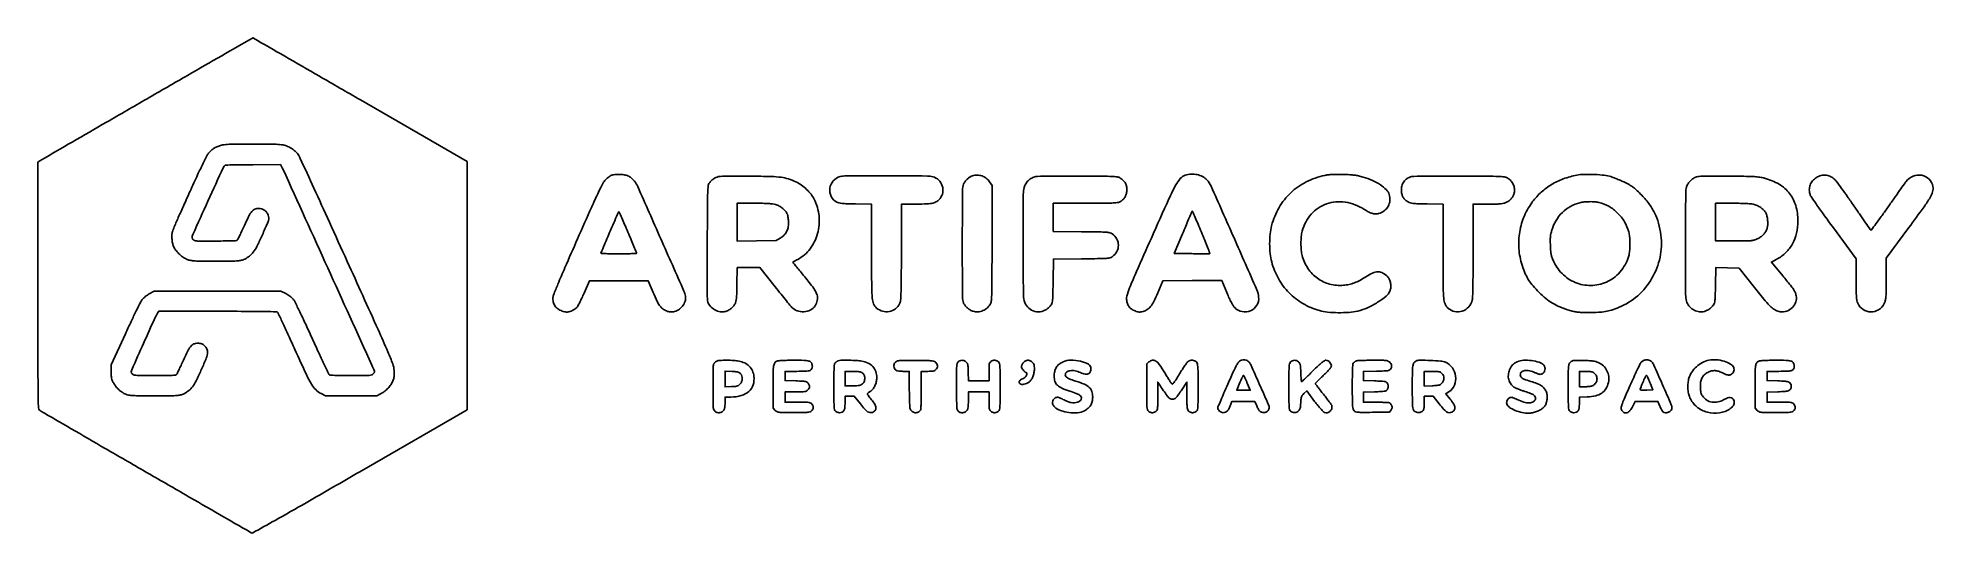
# Model space of a CAD drawing. Extents: x 117 to 2329, y 322 to 900.
import ezdxf

# ---------------------------------------------------------------- set-up
doc = ezdxf.new("R2010")
doc.units = 0

msp = doc.modelspace()

# ---------------------------------------------------------------- linework, layer by layer
for points in [[(244.5, 828.922319, 0.000094), (197.181851, 801.581623, 0.000153), (156.970313, 778.320663, 0.000018), (121.086269, 757.546676, 0.013057), (119.25, 756.418514), (117, 754.953894), (117, 611.131935, 0.000218), (117.039058, 521.639424, 0.002792), (117.255636, 488.101162, 0.002164), (117.580069, 468.285431, 0.214165), (118.75, 465.817369, 0.045047), (120.256835, 464.750352, 0.000046), (155.823438, 444.1005, 0.000453), (195.600093, 421.059357, 0.000279), (242.5, 393.983602, -0.000026), (289.389213, 366.945607, -0.000042), (329.127963, 344.023614, -0.000003), (364.793626, 323.446706, -0.005173), (366.084554, 322.683997, 0.269859), (367.866991, 322.653995, 0.000526), (393.766153, 337.187958, 0.002304), (429.896345, 357.733058, 0.000485), (492.834554, 393.98834), (618, 466.251128), (618, 610.878861), (618, 755.506594), (493.354402, 827.503297, 0.000067), (445.51753, 855.125904, 0.000111), (405.145906, 878.418752, 0.000003), (368.581865, 899.503699, 0.039612), (368.104402, 899.730752, 0.224898), (367.626601, 899.693538, 0.000016), (331.546293, 879.02596, 0.00055), (291.70659, 856.145009, 0.000331)], [(403.10743, 774.979626, -0.056728), (408.387095, 773.342069, -0.043768), (413.676664, 770.441574, -0.044632), (418.24868, 766.757536, -0.069407), (421.366732, 762.779095, -0.023999), (423.143735, 759.350447, -0.000124), (439.053285, 724.653859, -0.000556), (457.117882, 685.115658, -0.000352), (478.086501, 639, -0.000273), (514.050332, 559.642773, -0.0047), (525.55178, 533.57747, -0.012777), (531.142161, 519.605504, -0.074503), (532.760948, 511.871147, -0.012686), (532.89193, 507.807125, -0.033014), (532.718993, 504.887157, -0.041044), (532.197997, 502.408833, -0.031817), (531.244727, 499.820342, -0.042755), (528.813881, 495.39105, -0.040869), (525.63223, 491.367519, -0.040875), (521.838992, 487.915646, -0.042797), (517.59002, 485.185778), (512.5, 482.5), (482.5, 482.5), (452.5, 482.5), (447.5, 485.160708, -0.070577), (441.253681, 489.714498, -0.065858), (436.349542, 495.924966, -0.025489), (430.385602, 507.217202, -0.002255), (416.931216, 536.520291, 0.000923), (409.576643, 552.651403, 0.001459), (403.204323, 566.453555, 0.000323), (397.566892, 578.550493, 0.064083), (396.853418, 579.676621, 0.215884), (395.275815, 580.444205, 0.002168), (382.505079, 580.741207, 0.004035), (363.307588, 580.949443, 0.000694), (326.900608, 581), (258.046106, 581), (256.585345, 578.75, 0.038105), (253.409912, 572.93268, 0.000841), (240.27348, 543.658404, 0.000335), (226.554484, 512.892466, 0.10508), (226, 510.283202, 0.219554), (227.092437, 507.915269, 0.138224), (229.908634, 506.618278, 0.036473), (236.142022, 506.093628, 0.002764), (253.077555, 506, 0.002398), (265.210196, 506.058194, 0.009755), (272.588287, 506.272967, 0.00883), (277.544955, 506.601926, 0.203711), (278.7722, 507.25, 0.057873), (279.391317, 508.221451, 0.001635), (281.539742, 512.685938, 0.003314), (284.018582, 517.97026, 0.00227), (286.765368, 524, -0.010986), (292.290439, 535.588816, -0.06996), (295.996618, 540.930743, -0.139466), (299.838859, 543.272788, -0.095163), (304.967559, 543.686618, -0.031763), (307.265731, 543.285623, -0.056331), (309.07074, 542.629211, -0.058345), (310.641267, 541.604971, -0.036799), (312.217559, 540.082539, -0.110076), (314.489917, 536.019563, -0.116131), (314.76139, 531.458352, -0.05435), (312.8315, 524.756333, -0.008299), (307.339569, 511.965459, -0.010406), (301.612419, 499.893331, -0.042811), (297.390691, 492.997424, -0.065846), (293.058576, 488.497676, -0.053927), (287.415375, 484.919263, -0.051773), (283.56848, 483.49792, -0.045102), (279.327842, 482.812158, -0.016328), (272.26375, 482.54694, -0.001218), (253, 482.5, -0.001642), (236.150466, 482.555318, -0.011364), (227.894251, 482.797237, -0.02294), (222.910659, 483.286656, -0.070356), (219.661802, 484.235825, -0.038039), (215.289693, 486.628665, -0.040465), (211.426148, 489.612928, -0.040916), (208.130783, 493.147204, -0.040717), (205.44896, 497.17645, -0.022016), (203.847897, 500.393067, -0.050881), (203.009717, 502.955388, -0.043027), (202.631322, 505.884525, -0.012081), (202.5468, 510.5), (202.593599, 518.5), (219.208819, 554.857359, -0.002635), (225.782477, 569.043576, -0.003749), (231.784284, 581.573786, -0.002117), (236.970847, 592.083677, -0.054495), (238.686903, 594.751882, -0.037308), (240.170356, 596.328358, -0.017127), (242.317116, 598.162237, -0.016853), (244.71894, 599.946795, -0.022342), (247.024884, 601.394523), (252.5, 604.5), (326.5, 604.5), (400.5, 604.5), (406.22959, 601.686437, -0.02582), (408.643797, 600.342053, -0.019307), (411.160522, 598.626417, -0.019636), (413.410395, 596.821094, -0.04151), (414.969932, 595.22031, -0.05799), (416.786158, 592.408604, -0.001883), (422.692144, 580.303292, -0.003594), (429.513013, 565.925253, -0.002487), (437.030448, 549.568103, 0.001591), (444.420538, 533.411797, 0.002552), (450.839751, 519.679985, 0.000478), (456.569974, 507.61322, 0.141014), (457.290107, 506.799542, 0.132996), (458.289232, 506.488624, 0.001567), (465.222504, 506.251997, 0.004608), (473.272478, 506.076765, 0.002978), (482.595012, 506.015313, 0.001548), (497.495673, 506.051985, 0.017395), (503.409797, 506.29072, 0.046381), (506.616444, 506.833996, 0.144674), (508.466294, 507.962755, 0.042986), (509.109079, 508.808923, 0.047245), (509.574668, 509.727079, 0.052729), (509.81015, 510.57951, 0.134021), (509.745149, 511.212755, 0.014385), (506.827656, 518.161464, 0.000026), (455.293468, 631.626093, 0.000011), (402.882583, 746.998178, 0.035381), (401.38939, 749.75), (399.953894, 752), (368.226947, 751.984687, 0.002402), (355.972898, 751.919915, 0.00377), (345.44214, 751.734256, 0.001058), (336.294185, 751.484604, 0.134807), (335.214382, 751.153657, 0.145557), (333.455159, 749.132883, 0.000284), (315.49688, 709.628323, 0.000375), (297.753877, 670.460311, 0.106549), (297, 666.962767, 0.088576), (297.142946, 666.162186, 0.057684), (297.568188, 665.322175, 0.055876), (298.194501, 664.571759, 0.068172), (298.934259, 664.035184, 0.122039), (303.20462, 662.951514, 0.002613), (324.99617, 662.942438, 0.001679), (347.395189, 663.125361, 0.220091), (349.817317, 664.27988, 0.058755), (350.461409, 665.27302, 0.001754), (352.638074, 669.728143, 0.00347), (355.150408, 675.00951, 0.002386), (357.928286, 681.02988, -0.009434), (363.26592, 692.181992, -0.057796), (366.759543, 697.505933, -0.11705), (370.203276, 700.07833, -0.102183), (374.615141, 700.995033, -0.073823), (378.120094, 700.479026, -0.079479), (381.22778, 698.969492, -0.07712), (383.781033, 696.519627, -0.064174), (385.66527, 693.258696, -0.081556), (386.418767, 690.083916, -0.091172), (386.069068, 686.962483, -0.030775), (384.264829, 682.094495, -0.002054), (378.185967, 668.50323, -0.01008), (372.480699, 656.535219, -0.043613), (368.354796, 649.838386, -0.067376), (364.091219, 645.475546, -0.051293), (358.422911, 641.922911, -0.051152), (354.587437, 640.500426, -0.045439), (350.386399, 639.813326, -0.016577), (343.416667, 639.547292, -0.00125), (324.5, 639.5, -0.001319), (305.844709, 639.5492, -0.015917), (298.673056, 639.815434, -0.041622), (294.290037, 640.487433, -0.047357), (290.27295, 641.863271, -0.053313), (285.924924, 644.417537, -0.035178), (281.516837, 648.191072, -0.035524), (277.766338, 652.454702, -0.063751), (275.441149, 656.486608, -0.047937), (274.090171, 660.85429, -0.035472), (273.417961, 665.868653, -0.035946), (273.465095, 670.8233, -0.056337), (274.285381, 675, -0.02638), (275.464107, 678.13889, -0.000873), (280.832386, 690.365555, -0.001661), (287.242453, 704.766268, -0.001155), (294.573345, 720.989122, -0.001991), (303.441217, 740.288682, -0.005759), (309.787896, 753.555301, -0.005733), (314.518603, 762.886849, -0.063597), (316.900422, 766.311539, -0.041599), (320.130766, 769.338664, -0.03986), (323.862158, 771.837609, -0.039514), (327.97595, 773.731461, -0.039304), (332.343746, 774.958584, -0.046781), (340.115611, 775.752707, -0.002008), (367.634181, 775.871431, -0.00207), (395.085137, 775.765926, -0.044889)], [(787.175888, 739.921761, 0.056687), (785.610776, 739.241043, 0.021615), (783.601567, 737.962455, 0.021076), (781.518637, 736.372098, 0.024225), (779.675888, 734.680408, 0.073401), (776.383427, 730.194287, 0.010831), (771.325538, 720.110854, 0.006094), (763.316422, 702.697083, 0.000793), (746.75, 665.330466, 0.000969), (732.073797, 631.910062, 0.00462), (723.902561, 612.722883, 0.004342), (718.750343, 599.996686, 0.094277), (718, 596.052601, 0.077922), (718.819441, 590.826427, 0.091224), (721.191792, 586.410702, 0.088935), (725.038065, 583.047812, 0.070085), (730.13982, 580.884192, 0.02112), (732.810441, 580.289994, 0.056946), (734.747549, 580.167938, 0.057156), (736.658172, 580.486146, 0.0214), (739.239148, 581.347229, 0.025276), (741.108479, 582.171619, 0.020104), (743.037652, 583.240849, 0.020533), (744.747998, 584.379489, 0.047082), (745.90794, 585.402006, 0.064831), (747.083805, 587.032795, 0.006536), (749.309215, 591.284992, 0.008108), (751.822861, 596.450739, 0.006369), (754.38435, 602.126841), (760.651477, 616.5), (794.995967, 616.5), (829.340456, 616.5), (835.126357, 603.047243, 0.00611), (839.770001, 592.603801, 0.041413), (842.543945, 587.683891, 0.076275), (845.344483, 584.668224, 0.05137), (849.313762, 582.138224, 0.021454), (851.932371, 580.962813, 0.050079), (853.995483, 580.371926, 0.053754), (856.044013, 580.22529, 0.028234), (858.589655, 580.461174, 0.102433), (864.429238, 582.612691, 0.088084), (869.301195, 586.997957, 0.090366), (872.273214, 592.679343, 0.116169), (872.686814, 598.542511, 0.063693), (870.917343, 604.51374, 0.000279), (843.903291, 665.684428, 0.000323), (816.985962, 726.437915, 0.05454), (813.370778, 732.655209, 0.054429), (810.248626, 736.044412, 0.065488), (806.643902, 738.441551, 0.061353), (802.347621, 739.929983, 0.040402), (797.154919, 740.60988, 0.015527), (794.363216, 740.6612, 0.014045), (791.478424, 740.543554, 0.014226), (788.901393, 740.29202, 0.042839)], [(911.122803, 738.054743, 0.048227), (908.195493, 737.005697, 0.043325), (905.409441, 735.384198, 0.041606), (902.841115, 733.234749, 0.037359), (900.561789, 730.615448, 0.135304), (899.26525, 727.29681, 0.017274), (898.73263, 719.582122, 0.007038), (898.436398, 704.99983, 0.000446), (898.207501, 662.177237, 0.000862), (898.138167, 636.767909, 0.001336), (898.174772, 614.83172, 0.00039), (898.27244, 595.757034, 0.043296), (898.506825, 593.228619, 0.121827), (900.847458, 588.007404, 0.080069), (905.703307, 583.509896, 0.079116), (911.793179, 580.721336, 0.113124), (917.706862, 580.447859, 0.058191), (921.638008, 581.643819, 0.052317), (925.34224, 583.745685, 0.05356), (928.444474, 586.508983, 0.068918), (930.593713, 589.660762, 0.059333), (931.61739, 592.533277, 0.032046), (932.215498, 596.245633, 0.016888), (932.571664, 601.992465, 0.003013), (932.809426, 612.75), (933.118852, 632), (946.382456, 632), (959.64606, 632), (977.279974, 609.625123, 0.002657), (984.25969, 600.865028, 0.003639), (990.64118, 593.059462, 0.002374), (996.074972, 586.573819, 0.042316), (998.002413, 584.651423, 0.109862), (1004.983613, 581.011071, 0.106281), (1012.937964, 580.612632, 0.110034), (1020.138249, 583.496068, 0.125391), (1025.031086, 589.060934, 0.100116), (1026.807589, 595.425956, 0.120084), (1025.780017, 601.543701, 0.061143), (1021.22772, 609.35669, 0.010487), (1010.53487, 622.834682, -0.00199), (1005.689341, 628.733618, -0.003321), (1001.663835, 633.741798, -0.000444), (998.140117, 638.193956, -0.414297), (998.168015, 638.431483, -0.04062), (998.429849, 638.605714, -0.000658), (999.978484, 639.461073, -0.001716), (1001.785025, 640.447713, -0.001138), (1003.865123, 641.568388, 0.108678), (1018.1845, 653.836631, 0.095167), (1026.879788, 671.559387, 0.091229), (1028.602022, 691.915074, 0.089968), (1022.988738, 711.658678, 0.052694), (1019.368217, 717.411199, 0.036005), (1014.162552, 723.123682, 0.035316), (1008.040206, 728.168472, 0.043355), (1001.658033, 731.924578, 0.03372), (992.825185, 735.43077, 0.046596), (984.502105, 737.2687, 0.024977), (972.757367, 738.14257, 0.003527), (948.5, 738.561559, 0.002431), (935.227857, 738.632619, 0.003513), (923.495448, 738.555967, 0.001838), (913.565379, 738.384815, 0.056766)], [(1053.364681, 738.047393, 0.154275), (1045.267786, 733.190618, 0.14853), (1041.282243, 724.487948, 0.148732), (1042.812865, 715.04793, 0.154755), (1049.328838, 708.234911, 0.073799), (1051.809601, 707.320145, 0.028037), (1055.466386, 706.767908, 0.015853), (1061.158301, 706.413858, 0.003233), (1071.25, 706.172085), (1090, 705.844171), (1090, 649.889967, 0.001134), (1090.092526, 609.109506, 0.02123), (1090.695536, 596.286845, 0.075889), (1092.349249, 589.556405, 0.120293), (1095.838622, 584.789245, 0.107571), (1102.871715, 581.08124, 0.113224), (1110.674188, 580.726904, 0.116073), (1117.704254, 583.792563, 0.117436), (1122.593713, 589.660762, 0.089839), (1123.734181, 593.602072, 0.01652), (1124.261725, 601.187477, 0.007216), (1124.563321, 614.915294, 0.000631), (1124.781808, 649.75), (1125.063616, 706), (1142.281808, 706.021962, 0.009722), (1154.652483, 706.278301, 0.047683), (1161.570876, 707.221207, 0.084857), (1166.132052, 709.149948, 0.083925), (1169.813548, 712.490094, 0.123384), (1173.011108, 719.631324, 0.123987), (1172.455023, 727.42253, 0.123837), (1168.273302, 734.027896, 0.122908), (1161.453076, 737.891347, 0.066807), (1155.044773, 738.777407, 0.000634), (1107.664803, 738.905926, 0.000718), (1060.622185, 738.906263, 0.058248)], [(1207.604322, 738.96157, 0.074173), (1204.732729, 737.613741, 0.042766), (1201.738898, 735.230166, 0.042107), (1199.121565, 732.298171, 0.060145), (1197.376839, 729.282119, 0.100724), (1195.942001, 722.329973, 0.000667), (1195.853134, 660.018495, 0.00068), (1195.932006, 597.764607, 0.098606), (1197.364026, 590.67119, 0.068573), (1199.100554, 587.725748, 0.046817), (1201.790318, 584.913884, 0.045497), (1205.062293, 582.562684, 0.053397), (1208.539775, 580.986873, 0.101065), (1214.10696, 580.330676, 0.081205), (1219.967782, 581.803331, 0.080369), (1225.10796, 585.088046, 0.095517), (1228.593713, 589.660762, 0.094708), (1229.74951, 593.804487, 0.014072), (1230.228585, 602.503187, 0.006224), (1230.458277, 618.422256, 0.000495), (1230.5, 660.573238), (1230.5, 727.646476), (1227.68386, 731.901742, 0.078792), (1223.82945, 736.107065, 0.083583), (1218.936106, 738.811348, 0.082664), (1213.379922, 739.783076, 0.074878)], [(1281.5, 738.090255, 0.063106), (1276.873258, 736.302029, 0.067185), (1272.946418, 733.44477, 0.067861), (1269.948476, 729.676905, 0.066517), (1268.044006, 725.218945, 0.067408), (1266.988421, 717.521723, 0.000615), (1266.962527, 659.496608, 0.000675), (1267.085734, 601.772709, 0.060873), (1268.14745, 593.328704, 0.119416), (1271.920578, 586.158093, 0.120174), (1278.549572, 581.529828, 0.121004), (1286.527023, 580.491183, 0.122169), (1294.046299, 583.274348, 0.06093), (1298.47505, 587.153518, 0.125828), (1300.583486, 591.209352, 0.050699), (1301.442249, 597.894847, 0.003677), (1301.797808, 616.520455), (1302.095615, 641.89913), (1334.97639, 642.199565, 0.001076), (1355.757798, 642.434168, 0.013368), (1363.643353, 642.75114, 0.036513), (1367.956632, 643.358552, 0.106679), (1370.678582, 644.591948, 0.103842), (1376.10429, 650.705666, 0.130461), (1378.040474, 658.000159, 0.130462), (1376.104178, 665.294567, 0.103845), (1370.678388, 671.408052, 0.106747), (1367.955289, 672.641425, 0.036542), (1363.640518, 673.247484, 0.01336), (1355.749576, 673.561538, 0.001072), (1334.928388, 673.78882), (1302, 674.077641), (1302, 690.53882), (1302, 707), (1339.098871, 707, 0.00126), (1360.050807, 707.052801, 0.00875), (1370.30583, 707.283991, 0.01594), (1376.41152, 707.723856, 0.085022), (1379.618565, 708.623287, 0.068123), (1382.94604, 710.799077, 0.07645), (1385.417868, 713.715612, 0.071117), (1387.022286, 717.422713, 0.049211), (1387.788043, 721.934603, 0.059334), (1387.565669, 726.492052, 0.081545), (1386.238594, 730.366243, 0.080557), (1383.726765, 733.64641, 0.056404), (1379.996602, 736.445934, 0.096189), (1376.518871, 737.673593, 0.025687), (1370.647884, 738.240124, 0.00958), (1359.829605, 738.517946, 0.000723), (1330.5, 738.666607, 0.001529), (1312.653992, 738.676673, 0.002317), (1297.13125, 738.566029, 0.000865), (1283.778927, 738.385868, 0.056948)], [(1456.047168, 739.69508, 0.136945), (1450.253079, 735.892296, 0.055702), (1444.828927, 728.073461, 0.017918), (1436.974032, 712.194829, 0.00123), (1416.479181, 666.435638, 0.000694), (1399.237859, 627.5402, 0.006614), (1392.117177, 610.820962, 0.01342), (1388.451938, 601.158623, 0.082164), (1387.543543, 595.922158, 0.06521), (1388.147262, 591.01564, 0.088491), (1390.000983, 586.964993, 0.087644), (1393.157352, 583.777863, 0.062731), (1397.592976, 581.411342, 0.020216), (1400.271793, 580.51056, 0.056433), (1402.22256, 580.173265, 0.057539), (1404.177849, 580.28383, 0.021665), (1406.86018, 580.868917, 0.077818), (1411.710227, 582.996584, 0.084079), (1415.531681, 586.461426, 0.052636), (1419.195406, 592.287492, 0.013221), (1423.875963, 602.5), (1429.849737, 616.5), (1464.23364, 616.762739), (1498.617544, 617.025479), (1504.54303, 602.811815, 0.007316), (1507.368032, 596.305099, 0.014928), (1509.810476, 591.301262, 0.018354), (1511.937247, 587.592385, 0.057072), (1513.727127, 585.33954, 0.148256), (1522.492993, 580.652315, 0.152859), (1532.268535, 581.699399, 0.156915), (1539.526043, 588.082302, 0.156899), (1541.700135, 597.5, 0.082285), (1539.508116, 606.135654, 0.000765), (1512.933187, 666.564889, 0.000752), (1486.149229, 726.971577, 0.08393), (1481.306176, 734.262745, 0.083764), (1476.302144, 738.065832, 0.067828), (1469.952104, 740.364275, 0.065037), (1462.951787, 740.93922, 0.065259)], [(1619, 739.543139, 0.063041), (1597.147336, 731.865246, 0.073348), (1579.114847, 719.256009, 0.07372), (1565.55811, 702.037336, 0.064576), (1556.826433, 680.844596, 0.041139), (1555.086612, 671.262556, 0.024744), (1554.532943, 659.713522, 0.024727), (1555.123659, 648.145285, 0.040507), (1556.893099, 638.5, 0.062795), (1564.803595, 619.136193, 0.06589), (1577.173639, 602.688867, 0.065969), (1593.381846, 590.041534, 0.063197), (1612.556587, 581.829453, 0.046101), (1621.938807, 580.061236, 0.020761), (1634.463369, 579.401483, 0.020807), (1647.191262, 579.789737, 0.039582), (1657.31229, 581.332069, 0.047288), (1668.776064, 585.192895, 0.035247), (1680.558857, 591.475035, 0.035256), (1690.35376, 598.628226, 0.119779), (1694.986316, 604.966963, 0.079998), (1695.937269, 608.973415, 0.058181), (1695.74074, 613.557672, 0.059079), (1694.50909, 617.888171, 0.091498), (1692.3923, 621.136028, 0.075244), (1686.791768, 625.487114, 0.127132), (1681.077582, 626.991236, 0.1063), (1674.624285, 625.63381, 0.04262), (1666.683661, 621.251212, -0.022401), (1659.857876, 617.115787, -0.034263), (1653.574062, 614.223091, -0.036995), (1647.334507, 612.368156, -0.033173), (1640.657502, 611.367987, -0.084855), (1624.493586, 612.776829, -0.092397), (1610.238987, 619.496606, -0.091291), (1599.235603, 630.982835, -0.080605), (1592.452636, 646.131424, -0.044141), (1591.388767, 652.25907, -0.021632), (1591.068342, 660.181521, -0.021636), (1591.436165, 668.154815, -0.041384), (1592.532909, 674.465038, -0.117002), (1602.980794, 694.159412, -0.128327), (1620.856589, 706.254048, -0.124336), (1642.827401, 708.285091, -0.10595), (1664.610699, 699.927877, 0.02404), (1669.689047, 696.956636, 0.050604), (1673.92683, 695.263101, 0.062576), (1677.788096, 694.66342, 0.062811), (1681.672606, 695.038929, 0.105275), (1688.132907, 698.0143, 0.106191), (1692.797181, 703.355693, 0.105255), (1694.882985, 710.183059, 0.101733), (1694.046913, 717.357851, 0.119158), (1690.629337, 722.858072, 0.048563), (1683.738871, 728.43671, 0.042022), (1674.420892, 733.521497, 0.031747), (1663.473114, 737.543386, 0.015918), (1658.163151, 738.937542, 0.02413), (1653.463483, 739.776609, 0.01931), (1648.004521, 740.268205, 0.006468), (1640, 740.574611, 0.006716), (1633.118456, 740.656457, 0.011885), (1627.443726, 740.512808, 0.014358), (1622.769093, 740.148427, 0.02637)], [(1720.122803, 738.014858, 0.084211), (1714.91574, 735.784915, 0.096313), (1711.012135, 732.039782, 0.094558), (1708.748021, 727.044129, 0.078134), (1708.274184, 721.208529, 0.047973), (1708.986003, 717.081679, 0.071504), (1710.442063, 713.726468, 0.072086), (1712.773889, 710.936199, 0.049649), (1716.10453, 708.5, 0.067821), (1718.72079, 707.403493, 0.039196), (1722.08184, 706.781159, 0.018976), (1727.445424, 706.422405, 0.002838), (1738.25, 706.172085), (1757, 705.844171), (1757, 649.372426, 0.000963), (1757.07922, 608.239399, 0.020903), (1757.630573, 596.170676, 0.078529), (1759.22913, 589.754958, 0.103194), (1762.660724, 584.809226, 0.138275), (1770.421256, 580.732004, 0.132664), (1779.304064, 581.219719, 0.130334), (1786.848294, 586.139263, 0.131368), (1790.935874, 594.136593, 0.046137), (1791.414555, 598.138346, 0.002157), (1791.721815, 611.774457, 0.00312), (1791.933841, 629.478692, 0.001434), (1792, 652.549221), (1792, 706), (1809.28811, 706, 0.003021), (1819.689565, 706.062837, 0.022823), (1824.593612, 706.346213, 0.046858), (1827.858344, 706.997835, 0.045465), (1830.979568, 708.25, 0.043026), (1834.375817, 710.371662, 0.0597), (1836.965597, 712.851157, 0.063224), (1838.790684, 715.751806, 0.056788), (1839.914833, 719.122803, 0.078992), (1840.171291, 724.170065, 0.081549), (1838.839637, 728.988665, 0.079936), (1836.004937, 733.205036, 0.071888), (1831.89547, 736.5, 0.102845), (1828.340969, 737.70694, 0.020919), (1821.675559, 738.244916, 0.008266), (1809.351339, 738.518232, 0.000627), (1776, 738.664573, 0.001466), (1755.635541, 738.668702, 0.002224), (1737.929823, 738.541606, 0.00082), (1722.690104, 738.339414, 0.05548)], [(1911.112978, 739.516613, 0.03757), (1895.337908, 734.673395, 0.048039), (1881.785103, 727.806248, 0.049988), (1870.21717, 718.737421, 0.046402), (1860.355807, 707.340276, 0.059635), (1850.938034, 690.158908, 0.061178), (1845.942722, 671.38715, 0.060603), (1845.613322, 651.804872, 0.056633), (1849.934931, 632.238785, 0.024709), (1853.250297, 623.93661, 0.03712), (1857.012043, 617.108486, 0.034343), (1861.964944, 610.544542, 0.017615), (1868.997615, 603, 0.024778), (1877.011272, 595.745358, 0.03703), (1884.73973, 590.318963, 0.03684), (1893.214325, 586.072826, 0.024193), (1903.5, 582.405921, 0.015076), (1909.01324, 580.916037, 0.029289), (1913.502842, 580.121206, 0.02225), (1918.788826, 579.739057, 0.005472), (1927.5, 579.593272, 0.013154), (1938.278163, 579.81442, 0.031768), (1946.197587, 580.691775, 0.034589), (1953.533817, 582.510416, 0.018454), (1962.321157, 585.708628, 0.084822), (1984.125895, 599.233576, 0.08016), (2000.703526, 619.46804, 0.079906), (2010.113458, 643.951361, 0.083468), (2011.170428, 669.772002, 0.035627), (2008.385731, 683.734299, 0.047755), (2003.798427, 695.792509, 0.047492), (1996.983702, 706.811579, 0.03469), (1987.508621, 717.655353, 0.009793), (1982.073985, 722.859329, 0.029621), (1978.10686, 726.099737, 0.031726), (1973.934603, 728.728657, 0.012603), (1967.907435, 731.817752, 0.009718), (1963.446354, 733.858194, 0.008185), (1958.647809, 735.848493, 0.008276), (1954.207756, 737.521027, 0.022573), (1951, 738.508255, 0.041664), (1942.68831, 739.936255, 0.015399), (1930.812811, 740.602815, 0.015189), (1919.014544, 740.54263, 0.046859)], [(2052.704136, 737.727053, 0.067878), (2049.060625, 735.975088, 0.050812), (2045.608362, 733.153033, 0.051166), (2042.822826, 729.720539, 0.072222), (2041.164357, 726.154237, 0.072116), (2040.070923, 718.775312, 0.000583), (2039.954675, 659.58376, 0.00062), (2039.980684, 600.585776, 0.067402), (2041.057795, 592.731115, 0.104536), (2043.801327, 587.450916, 0.080358), (2048.685809, 583.141647, 0.080673), (2054.65935, 580.605191, 0.106903), (2060.547474, 580.442928, 0.061162), (2063.63677, 581.424402, 0.039139), (2066.930846, 583.258439, 0.038295), (2069.996742, 585.651754, 0.048341), (2072.408052, 588.320198, 0.086427), (2073.591395, 590.674261, 0.047699), (2074.226794, 593.84066, 0.019751), (2074.567729, 599.226619, 0.002173), (2074.807434, 611.598043), (2075.114868, 632.055691), (2088.784454, 631.777846), (2102.454041, 631.5), (2120.567732, 608.621466, 0.004766), (2132.999756, 593.223087, 0.031749), (2139.733602, 586.026911, 0.066204), (2144.934758, 582.291071, 0.085663), (2150.503137, 580.447259, 0.125219), (2158.032405, 581.204915, 0.111025), (2164.674545, 585.467708, 0.114618), (2168.707576, 592.033412, 0.140355), (2169.021048, 599.200755, 0.040924), (2167.708201, 603.202802, 0.048543), (2165.816162, 606.701038, 0.021675), (2162.285397, 611.481548, 0.002242), (2153.437989, 622.333839), (2140.169137, 638.461333), (2146.314537, 641.744769, 0.069361), (2156.926847, 649.469421, 0.074902), (2164.70236, 659.622198, 0.071267), (2169.409244, 672.061014, 0.054919), (2171, 686.5, 0.069525), (2168.521522, 704.238255, 0.096745), (2161.269978, 718.494759, 0.09529), (2149.088054, 729.122341, 0.065614), (2132.143526, 736.212841, 0.030416), (2126.584379, 737.365562, 0.021469), (2120.235292, 738.007169, 0.010497), (2110.477482, 738.366312, 0.001505), (2090.5, 738.621751, 0.00192), (2074.063806, 738.719305, 0.006441), (2063.297215, 738.603173, 0.007352), (2055.907714, 738.319496, 0.064987)], [(2193.969961, 737.75, 0.078371), (2189.09192, 734.236435, 0.089542), (2185.793897, 729.533314, 0.090881), (2184.379718, 724.033664, 0.083558), (2184.941669, 718.216626, 0.080393), (2186.369757, 715.048343, 0.004761), (2192.274682, 706.294388, 0.00577), (2200.59448, 694.503869, 0.002161), (2212.523088, 678.155796), (2239, 642.196796), (2239.021962, 618.348398, 0.002138), (2239.093208, 604.63722, 0.014387), (2239.353252, 597.840906, 0.029571), (2239.889843, 593.609564, 0.060338), (2240.896331, 590.421401, 0.140408), (2247.077989, 583.160944, 0.143947), (2256.105485, 580.362871, 0.143048), (2265.25381, 582.890192, 0.138196), (2271.75, 589.969961, 0.053626), (2273.036573, 593.381432, 0.043834), (2273.680849, 597.229802, 0.017838), (2273.947488, 603.48619, 0.00173), (2274, 618.659925), (2274, 642.896071), (2300.403305, 678.566848, 0.002486), (2318.203987, 702.867217, 0.023559), (2325.273882, 713.654782, 0.059839), (2328.276684, 720.498008, 0.12043), (2328.594434, 726.348318, 0.147941), (2324.074192, 735.047947, 0.153815), (2315.556335, 739.619878, 0.145628), (2305.585057, 738.60077, 0.129796), (2297.267396, 732.28783, 0.010898), (2295.331437, 729.696457, 0.000648), (2289.662294, 721.730863, 0.000975), (2282.941178, 712.221963, 0.000719), (2275.535105, 701.6683, -0.003054), (2268.284873, 691.438637, -0.005155), (2262.066074, 682.962723, -0.001101), (2256.585904, 675.686175, -0.477001), (2256.04335, 675.6683, -0.026463), (2255.513046, 676.350662, -0.000106), (2249.979518, 684.309689, -0.000537), (2243.713107, 693.347625, -0.000338), (2236.41165, 703.917877, 0.002524), (2228.92007, 714.662607, 0.003451), (2222.057513, 724.258656, 0.002261), (2216.2068, 732.245389, 0.039823), (2214.103286, 734.661383, 0.070345), (2209.571197, 737.996192, 0.085629), (2204.58116, 739.666821, 0.085485), (2199.313048, 739.570224, 0.069837)], [(1938.888222, 707.93946, -0.073739), (1950.380396, 703.43189, -0.064691), (1960.65198, 695.620106, -0.063983), (1968.683531, 685.348142, -0.069004), (1973.609875, 673.631608, -0.044685), (1974.559193, 668.131637, -0.017543), (1974.917396, 660.438442, -0.01762), (1974.73319, 652.696904, -0.041859), (1973.91471, 647, -0.058995), (1970.565539, 637.65751, -0.050608), (1964.985828, 628.820691, -0.050896), (1957.78385, 621.334246, -0.061475), (1949.632147, 615.990441, -0.099108), (1931.633644, 611.204427, -0.101807), (1913.363528, 613.790022, -0.100922), (1897.475704, 623.414659, -0.095692), (1886.265906, 638.655358, -0.014798), (1884.166227, 643.436889, -0.042997), (1883.106439, 646.884418, -0.035706), (1882.551538, 650.796228, -0.007818), (1882.185157, 657.587775, -0.007987), (1882.046643, 663.802547, -0.024388), (1882.225657, 668.016315, -0.030748), (1882.781927, 671.630815, -0.020179), (1883.842808, 675.708389, -0.060655), (1888.781391, 686.885736, -0.06514), (1896.163752, 696.255709, -0.066277), (1905.58278, 703.283769, -0.066543), (1916.5, 707.590977, -0.035513), (1921.640122, 708.483359, -0.021337), (1927.82487, 708.84392, -0.021395), (1933.950113, 708.677152, -0.039164)], [(805.559652, 673.338989, -0.000064), (809.39412, 664.208516, -0.000102), (812.677939, 656.381947, -0.000021), (815.565768, 649.494422, -0.004699), (815.833333, 648.838989, -0.514834), (815.613845, 648.49859, -0.001737), (809.851042, 648.246453, -0.006345), (803.093629, 648.060175, -0.003717), (795, 648, -0.003859), (786.906381, 648.06246, -0.006586), (780.148958, 648.255811, -0.001862), (774.397029, 648.517701, -0.510213), (774.166667, 648.870844, -0.008839), (778.172281, 658.805948, -0.001718), (785.777901, 676.578697, -0.000119), (794.465827, 696.676108, -0.299101), (794.95883, 697, -0.294947), (795.329073, 696.760786, -0.000582), (798.345267, 690.049578, -0.00365), (801.700876, 682.410913, -0.002222)], [(977.832592, 705.457074, -0.051455), (982.19693, 703.655474, -0.046308), (986.270269, 700.946623, -0.048409), (989.57822, 697.699273, -0.075674), (991.648956, 694.297742, -0.048814), (992.16973, 692.603596, -0.016357), (992.603131, 690.04764, -0.0161), (992.900745, 687.170098, -0.017718), (993, 684.369976, -0.049382), (992.414693, 678.458137, -0.074645), (990.661891, 673.601843, -0.077702), (987.624925, 669.610962, -0.058514), (983.223422, 666.276578), (978.5, 663.5), (955.75, 663.182402), (933, 662.864804), (933, 684.932402), (933, 707), (952.818499, 707, -0.003825), (962.723406, 706.924234, -0.011577), (969.462046, 706.664997, -0.016707), (974.306378, 706.203318, -0.040083)], [(1474.927, 673.137321, -0.001894), (1478.801224, 663.766855, -0.003118), (1481.997448, 655.811314, -0.000423), (1484.778715, 648.744308, -0.298274), (1484.699922, 648.366589, -0.196663), (1484.309806, 648.203015, -0.000524), (1478.38563, 648.157929, -0.003054), (1471.671651, 648.154869, -0.001886), (1463.77747, 648.229268), (1443.263071, 648.5), (1452.943231, 671.5, 0.000292), (1456.704201, 680.450672, 0.000433), (1459.988947, 688.299856, 0.000188), (1462.788612, 695.013316, 0.008765), (1463.335234, 696.393128, -0.021806), (1463.633258, 697.091653, -0.04225), (1463.940631, 697.614668, -0.06548), (1464.211192, 697.907116, -0.404522), (1464.39655, 697.893128, -0.081181), (1464.619293, 697.541508, -0.00012), (1467.634027, 690.458945, -0.000982), (1470.998617, 682.50587, -0.000606)], [(2118.900139, 705.927996, -0.053039), (2123.32715, 704.474476, -0.044593), (2127.632385, 702.053029, -0.04629), (2131.243263, 699.04857, -0.076913), (2133.573655, 695.857566, -0.067049), (2134.945818, 692.019481, -0.03232), (2135.700999, 686.841922, -0.03232), (2135.78256, 681.614157, -0.067542), (2135.039732, 677.62039, -0.055222), (2133.313357, 673.847216, -0.053601), (2130.78848, 670.501922, -0.051474), (2127.507295, 667.657015, -0.043939), (2123.540865, 665.366871, -0.042442), (2119.883174, 664.027698, -0.044624), (2116.112808, 663.3535, -0.019734), (2110.301266, 663.072631, -0.002095), (2096.75, 663.009769), (2075, 663), (2075, 685), (2075, 707), (2094.450779, 707, -0.005027), (2102.264314, 706.921443, -0.005928), (2109.656225, 706.685099, -0.005234), (2115.886671, 706.346539, -0.036643)], [(909.315372, 522.99302, 0.051227), (908.40092, 522.510681, 0.033962), (907.459525, 521.786616, 0.034118), (906.63226, 520.94878, 0.054916), (906.065372, 520.122148, 0.121528), (905.067503, 516.206444, 0.001914), (904.978668, 493, 0.001914), (905.067503, 469.793556, 0.121528), (906.065372, 465.877852, 0.156269), (908.503472, 463.516689, 0.13079), (912.049183, 462.800769, 0.127375), (915.553578, 463.939793, 0.144909), (917.862164, 466.596828, 0.056843), (918.30148, 467.949812, 0.016639), (918.665761, 470.109209, 0.016484), (918.916353, 472.58479, 0.016981), (919, 475.047053), (919, 481), (925.818499, 481, 0.068313), (937.887462, 482.656669, 0.116567), (946.748673, 487.554273, 0.133729), (951.717884, 495.342617, 0.105272), (952.64351, 505.346514, 0.07846), (950.849897, 511.725253, 0.088072), (947.219651, 516.959383, 0.084756), (941.880108, 520.768098, 0.066513), (935.11351, 522.992919, 0.03341), (929.194036, 523.694886, 0.01281), (920.903786, 523.907341, 0.009961), (912.825609, 523.74643, 0.086005)], [(937.097959, 508.127353, -0.095678), (938.536183, 505.430201, -0.085361), (938.944448, 502.277957, -0.083203), (938.275206, 499.099656, -0.084401), (936.60799, 496.33065, -0.049984), (934.990949, 494.79205, -0.088764), (933.367712, 493.939543, -0.054495), (931.049236, 493.47524, -0.009578), (926.60799, 493.165586), (919, 492.7814), (919, 501.996585), (919, 511.21177), (927.097959, 510.844022, -0.008516), (931.677722, 510.55781, -0.046488), (934.120825, 510.132508, -0.083892), (935.729846, 509.389399, -0.07265)], [(979.315372, 522.99302, 0.169178), (976.927934, 520.90669, 0.093881), (975.659407, 517.205721, 0.032584), (975.108783, 510.146996, 0.003176), (975, 493.020287), (975, 467.909091), (977.454545, 465.454545, 0.088804), (979.518794, 464.017157, 0.079527), (982.034467, 463.314439, 0.026579), (986.462197, 463.046112, 0.001846), (998.954545, 463, 0.002175), (1010.553496, 463.050467, 0.021515), (1015.421824, 463.302506, 0.05531), (1018.165283, 463.873659, 0.117951), (1020, 465, 0.069596), (1021.371997, 466.818208, 0.113111), (1021.908319, 468.667996, 0.107977), (1021.595615, 470.628305, 0.059497), (1020.443296, 472.777494, 0.118741), (1019.01245, 474.041097, 0.088515), (1016.999971, 474.686774, 0.030861), (1013.350723, 474.95067, 0.002622), (1003.943296, 475), (989, 475), (989, 481), (989, 487), (1001.045455, 487, 0.003917), (1008.596166, 487.059152, 0.038886), (1011.748797, 487.354465, 0.089066), (1013.738063, 488.077886, 0.064826), (1015.607558, 489.516649, 0.031906), (1016.757233, 490.823224, 0.071854), (1017.404889, 491.969338, 0.089731), (1017.620854, 493.080846, 0.076183), (1017.45478, 494.266649, 0.088192), (1016.014289, 497.122593, 0.149284), (1013.869456, 498.690826, 0.068763), (1010.033721, 499.458984, 0.008438), (1001.467106, 499.831557), (989, 500.163113), (989, 505.581557), (989, 511), (1002.777494, 511, 0.009834), (1013.376635, 511.208484, 0.080785), (1018.095345, 512.167738, 0.205936), (1020.239329, 514.238251, 0.120664), (1020.804701, 517.822025, 0.136915), (1019.573732, 521.134145, 0.170595), (1016.889569, 522.9898, 0.061024), (1011.40568, 523.790891, 0.006505), (998.5, 523.921872, 0.004768), (991.828752, 523.839161, 0.006611), (985.852015, 523.628956, 0.00429), (980.853819, 523.343959, 0.079536)], [(1051, 523.290565, 0.037571), (1050.301608, 522.972415, 0.016473), (1049.426563, 522.453218, 0.016194), (1048.529848, 521.838645, 0.020859), (1047.75, 521.214525, 0.169443), (1046.748614, 519.459297, 0.030213), (1046.280672, 515.653883, 0.013974), (1046.047859, 508.8091, 0.001514), (1046, 493, 0.001349), (1046.044834, 476.378897, 0.015897), (1046.285096, 469.920673, 0.042563), (1046.824285, 466.448347, 0.15014), (1047.966864, 464.529988, 0.054287), (1048.907548, 463.848295, 0.036132), (1050.109804, 463.272871, 0.036272), (1051.37374, 462.879602, 0.057347), (1052.5, 462.75, 0.102422), (1055.605897, 463.392972, 0.162539), (1057.610204, 465.188555, 0.102625), (1058.693271, 468.529628, 0.027243), (1059, 474.154988), (1059, 482), (1064.314993, 482), (1069.629987, 482), (1076.881928, 472.943015, 0.011822), (1082.012748, 466.836782, 0.06086), (1085.30888, 463.906126, 0.120095), (1088.066671, 462.848656, 0.122524), (1090.979648, 463.190211, 0.127848), (1094.070817, 465.373163, 0.194419), (1095.084427, 468.456947, 0.119775), (1093.783954, 472.58926, 0.037709), (1090, 477.904277, -0.006412), (1088.086814, 480.264101, -0.009557), (1086.480065, 482.380685, -0.005137), (1085.186402, 484.193046, -0.166036), (1085.03852, 484.706193, -0.185444), (1085.221593, 485.121475, -0.019703), (1086.009097, 485.854319, -0.022204), (1087.05563, 486.676072, -0.016069), (1088.28852, 487.5, 0.085254), (1091.310221, 490.188368, 0.056228), (1093.791227, 494.134461, 0.053726), (1095.434983, 498.757965, 0.05972), (1095.978038, 503.46189, 0.078932), (1094.78644, 510.757701, 0.103458), (1091.406596, 516.58456, 0.100022), (1085.871794, 520.702139, 0.06959), (1078.411238, 523.020392, 0.029369), (1072.457152, 523.639435, 0.008755), (1063.3192, 523.889564, 0.005772), (1054.156664, 523.87409, 0.084983)], [(1079.365141, 508.92742, -0.044633), (1080.608619, 507.755636, -0.071049), (1081.413096, 506.538411, -0.069607), (1081.854833, 505.126207, -0.041065), (1082, 503.361678, -0.093761), (1081.143556, 498.834682, -0.165932), (1078.713488, 495.966057, -0.107573), (1074.156142, 494.431549, -0.027623), (1066.350777, 494), (1059, 494), (1059, 502.5), (1059, 511), (1067.865141, 511, -0.008258), (1072.728371, 510.919677, -0.036336), (1075.579712, 510.617249, -0.060145), (1077.586216, 509.999958, -0.062058)], [(1119.5, 522.835723, 0.040365), (1117.785454, 521.642331, 0.087931), (1116.748461, 520.427621, 0.089178), (1116.200531, 518.941984, 0.042414), (1116.015313, 516.904988, 0.114742), (1116.640236, 514.143929, 0.156227), (1118.389579, 512.307141, 0.097279), (1121.60144, 511.292862, 0.027991), (1126.828741, 511), (1134, 511), (1134, 490.649223, 0.004427), (1134.073944, 482.298574, 0.00701), (1134.300971, 475.145832, 0.005568), (1134.628595, 469.392572, 0.066952), (1135.072538, 467.221761, 0.144437), (1137.238205, 464.203057, 0.138061), (1140.734238, 462.777425, 0.142864), (1144.369813, 463.405219, 0.157431), (1146.934628, 465.877852, 0.106663), (1147.401698, 467.509045, 0.005289), (1147.714573, 473.112935, 0.007541), (1147.931443, 480.312517, 0.003758), (1148, 489.434259), (1148, 511), (1155.5, 511, 0.010148), (1159.52702, 511.081745, 0.04175), (1161.945833, 511.383333, 0.068768), (1163.616805, 511.983488, 0.075961), (1165, 513, 0.075282), (1166.408686, 514.911428, 0.118997), (1166.905959, 516.875654, 0.111895), (1166.462639, 518.937482, 0.061464), (1165.090145, 521.139216, 0.118708), (1163.281866, 522.526147, 0.076072), (1160.716821, 523.22535, 0.023944), (1155.944741, 523.542641, 0.001626), (1142.340145, 523.75026, 0.003386), (1132.719726, 523.800632, 0.009621), (1126.016053, 523.661325, 0.009387), (1121.246013, 523.380559, 0.112929)], [(1191, 522, 0.135003), (1189.842032, 519.963488, 0.044401), (1189.288365, 516.530147, 0.016391), (1189.045406, 510.19995, 0.001396), (1189, 493.934259, 0.00296), (1189.066318, 482.733255, 0.006528), (1189.279311, 474.180333, 0.004255), (1189.585765, 467.589567, 0.109541), (1190.065372, 465.877852, 0.156269), (1192.503472, 463.516689, 0.13079), (1196.049183, 462.800769, 0.127375), (1199.553578, 463.939793, 0.144909), (1201.862164, 466.596828, 0.069829), (1202.304698, 468.090169, 0.012404), (1202.665761, 470.990459, 0.013204), (1202.916512, 474.436288, 0.011559), (1203, 478.047053), (1203, 487), (1215, 487), (1227, 487), (1227, 476.654988, 0.00558), (1227.065464, 470.788737, 0.034638), (1227.340547, 467.792943, 0.071222), (1227.922258, 465.932338, 0.097813), (1228.966864, 464.529988, 0.054287), (1229.907548, 463.848295, 0.036132), (1231.109804, 463.272871, 0.036272), (1232.37374, 462.879602, 0.057347), (1233.5, 462.75, 0.057347), (1234.62626, 462.879602, 0.036272), (1235.890196, 463.272871, 0.036132), (1237.092452, 463.848295, 0.054287), (1238.033136, 464.529988, 0.150462), (1239.176342, 466.452157, 0.04234), (1239.715107, 469.940556, 0.015814), (1239.955237, 476.431378, 0.001338), (1240, 493.154988, 0.001341), (1239.954984, 509.939473, 0.015967), (1239.712749, 516.431624, 0.043329), (1239.16107, 519.943223, 0.136582), (1238, 522, 0.086637), (1236.058561, 523.364308, 0.097622), (1233.848988, 523.916956, 0.093372), (1231.51637, 523.59836, 0.072393), (1229.222506, 522.443296, 0.096877), (1227.992822, 521.166573, 0.097898), (1227.34047, 519.525239, 0.041116), (1227.059147, 516.747909, 0.004691), (1227, 510.443296), (1227, 500), (1215.093707, 500), (1203.187415, 500), (1202.843707, 510.089825, 0.005557), (1202.573556, 516.067071, 0.041371), (1202.179881, 518.881505, 0.087697), (1201.446903, 520.631642, 0.079907), (1200.139216, 522.089825, 0.075149), (1197.803399, 523.459253, 0.09783), (1195.371999, 523.914794, 0.102928), (1193.04373, 523.406449, 0.09158)], [(1267.454545, 521.545455, 0.042265), (1266.515218, 520.432322, 0.036192), (1265.721023, 519.119594, 0.037795), (1265.174469, 517.81298, 0.080329), (1265, 516.734016, 0.107945), (1265.414136, 514.838086, 0.051088), (1266.690431, 512.67075, 0.051), (1268.388372, 510.796943, 0.103097), (1270.101836, 509.799388, -0.310678), (1271.044319, 508.550814, -0.127154), (1270.581228, 506.365295, -0.086153), (1268.831424, 503.983626, -0.092639), (1266.420898, 502.402502, 0.049173), (1263.826173, 501.004991, 0.128203), (1262.433799, 499.428517, 0.207303), (1262.340366, 497.863696, 0.148642), (1263.406234, 496.444905, 0.143044), (1265.230222, 495.784857, 0.066102), (1267.769791, 495.960272, 0.054853), (1270.70118, 496.901126, 0.039989), (1273.706489, 498.54334, 0.099244), (1276.124444, 500.925205, 0.051285), (1278.139646, 504.679805, 0.047582), (1279.504527, 509.171121, 0.048985), (1279.978038, 513.795455, 0.0193), (1279.880231, 516.63359, 0.057839), (1279.516979, 518.536815, 0.073395), (1278.787307, 520.044765, 0.047085), (1277.545455, 521.545455, 0.046014), (1276.415182, 522.484854, 0.03719), (1275.050852, 523.278977, 0.038507), (1273.669695, 523.823919, 0.074846), (1272.5, 524, 0.074846), (1271.330305, 523.823919, 0.038507), (1269.949148, 523.278977, 0.03719), (1268.584818, 522.484854, 0.046014)], [(1313.5, 522.109957, 0.060359), (1308.817501, 519.219907, 0.084357), (1305.547247, 515.557823, 0.083239), (1303.642007, 510.981814, 0.05717), (1303, 505.38524, 0.079232), (1303.968243, 499.313432, 0.12253), (1306.776172, 494.835838, 0.088922), (1312.097995, 491.276736, 0.027722), (1321.137575, 487.908715, -0.012104), (1328.694382, 485.358854, -0.061622), (1332.638608, 483.34179, -0.135967), (1334.414142, 481.253837, -0.171744), (1334.651203, 478.746418, -0.071196), (1334.141439, 477.499394, -0.077974), (1333.314184, 476.488533, -0.06659), (1332.102366, 475.665981, -0.036161), (1330.43527, 474.978637, -0.068127), (1326.824233, 474.311349, -0.059049), (1322.979924, 474.58582, -0.046931), (1318.571109, 475.868075, -0.022663), (1313.203039, 478.279115, 0.007826), (1309.318575, 480.164193, 0.063296), (1307.435652, 480.766789, 0.118256), (1305.966734, 480.690177, 0.055538), (1304.203039, 479.947635, 0.118888), (1301.996319, 477.907804, 0.132154), (1301.071197, 475.164264, 0.12422), (1301.626269, 472.193802, 0.098184), (1303.552278, 469.539131, 0.099394), (1310.586443, 465.233483, 0.055987), (1320.347073, 462.852355, 0.055794), (1330.449985, 462.691209, 0.095142), (1338.523914, 465.05874, 0.059817), (1342.729762, 467.901921, 0.080544), (1345.672074, 471.422768, 0.078828), (1347.392392, 475.754344, 0.054657), (1347.979812, 481, 0.077714), (1346.973535, 487.53403, 0.126352), (1344.011352, 492.266208, 0.090603), (1338.332033, 495.982391, 0.026693), (1328.5, 499.519437, -0.013074), (1322.373828, 501.536705, -0.048795), (1318.710775, 503.269094, -0.088398), (1316.700179, 505.01698, -0.171359), (1316, 507, -0.237158), (1317.557235, 510.098462, -0.125777), (1321.631504, 511.769078, -0.085317), (1327.501821, 511.585105, -0.058602), (1333.841079, 509.494038, 0.054425), (1339.036894, 507.732034, 0.150961), (1342.839705, 508.042471, 0.198446), (1345.165017, 510.310437, 0.10187), (1346, 514.366164, 0.276353), (1343.059229, 519.280507, 0.064689), (1333.707307, 522.833801, 0.060006), (1322.509794, 524.116341, 0.107049)], [(1413.634859, 521.92742), (1411, 519.85484), (1411, 493.082407, 0.001343), (1411.044796, 476.406802, 0.015853), (1411.284988, 469.931245, 0.042445), (1411.823951, 466.450375, 0.150311), (1412.966864, 464.529988, 0.054287), (1413.907548, 463.848295, 0.036132), (1415.109804, 463.272871, 0.036272), (1416.37374, 462.879602, 0.057347), (1417.5, 462.75, 0.057347), (1418.62626, 462.879602, 0.036272), (1419.890196, 463.272871, 0.036132), (1421.092452, 463.848295, 0.054287), (1422.033136, 464.529988, 0.120916), (1423.124039, 466.143288, 0.061081), (1423.691628, 468.546871, 0.024704), (1423.946793, 472.760294, 0.002772), (1424, 482.357391), (1424, 498.404807), (1430.75, 488.452403, 0.004731), (1434.9879, 482.329442, 0.046343), (1437.028773, 479.943029, 0.110373), (1438.77246, 478.872013, 0.082929), (1441, 478.5, 0.082929), (1443.22754, 478.872013, 0.110373), (1444.971227, 479.943029, 0.046343), (1447.0121, 482.329442, 0.004731), (1451.25, 488.452403), (1458, 498.404807), (1458, 482.357391, 0.002772), (1458.053207, 472.760294, 0.024704), (1458.308372, 468.546871, 0.061081), (1458.875961, 466.143288, 0.120916), (1459.966864, 464.529988, 0.054287), (1460.907548, 463.848295, 0.036132), (1462.109804, 463.272871, 0.036272), (1463.37374, 462.879602, 0.057347), (1464.5, 462.75, 0.057347), (1465.62626, 462.879602, 0.036272), (1466.890196, 463.272871, 0.036132), (1468.092452, 463.848295, 0.054287), (1469.033136, 464.529988, 0.150462), (1470.176342, 466.452157, 0.04234), (1470.715107, 469.940556, 0.015814), (1470.955237, 476.431378, 0.001338), (1471, 493.154988, 0.001341), (1470.954984, 509.939473, 0.015967), (1470.712749, 516.431624, 0.043329), (1470.16107, 519.943223, 0.136582), (1469, 522, 0.100497), (1466.968186, 523.345975, 0.081389), (1464.412537, 523.92374, 0.079504), (1461.74987, 523.659921, 0.088626), (1459.410864, 522.575227, 0.083559), (1458.261922, 521.443742, 0.005852), (1455.644954, 517.736025, 0.008162), (1452.632726, 513.203842, 0.006051), (1449.447206, 508.102093, -0.004657), (1445.462625, 501.680819, -0.022032), (1442.986275, 498.128243, -0.037786), (1441.308456, 496.247142, -0.422683), (1440.405144, 496.276866, -0.040174), (1439.704111, 497.184283, -0.001711), (1437.503258, 500.587463, -0.002926), (1434.929417, 504.649532, -0.002078), (1432.08869, 509.233645, 0.01437), (1425.760289, 518.906456, 0.090286), (1421.593196, 523.050456, 0.2001), (1417.840335, 523.840755, 0.120348)], [(1520.425454, 523.558652, 0.132688), (1518.276729, 521.863741, 0.036895), (1515.958298, 518.209222, 0.016313), (1512.609266, 511.431741, 0.0019), (1505.675454, 496.00973, 0.00169), (1501.200142, 485.861648, 0.002653), (1497.429665, 477.106621, 0.000691), (1494.191649, 469.447344, 0.099978), (1494, 468.498467, 0.140057), (1494.538243, 466.61465, 0.069603), (1496.14315, 464.692098, 0.068234), (1498.264593, 463.240846, 0.116449), (1500.343564, 462.75, 0.093622), (1502.848349, 463.223155, 0.104168), (1504.902223, 464.571693, 0.075154), (1506.700944, 467.027347, 0.028008), (1508.473542, 470.931818), (1510.440282, 476), (1523.77517, 476), (1537.110058, 476), (1539.449556, 470.709979, 0.014542), (1540.463293, 468.58688, 0.015719), (1541.574339, 466.581752, 0.015386), (1542.630109, 464.928036, 0.069891), (1543.397606, 464.084979, 0.154983), (1546.43019, 462.85539, 0.113294), (1550.048017, 463.39456, 0.119319), (1552.933026, 465.415607, 0.182537), (1554, 468.240849, 0.103349), (1553.256035, 471.801689, 0.001053), (1542.868481, 495.439784, 0.001126), (1532.419016, 518.940229, 0.095659), (1530.184017, 522.128604, 0.080583), (1528.137531, 523.552402, 0.075525), (1525.699917, 524.296495, 0.072441), (1523.05989, 524.298813, 0.065164)], [(1579, 522, 0.136582), (1577.83893, 519.943223, 0.043329), (1577.287251, 516.431624, 0.015967), (1577.045016, 509.939473, 0.001341), (1577, 493.154988, 0.001338), (1577.044763, 476.431378, 0.015814), (1577.284893, 469.940556, 0.04234), (1577.823658, 466.452157, 0.150462), (1578.966864, 464.529988, 0.09784), (1581.143528, 463.223738, 0.096099), (1583.667627, 462.832352, 0.094869), (1586.181795, 463.412939, 0.092583), (1588.328233, 464.883789, 0.070749), (1589.408599, 466.322374, 0.06148), (1590.108519, 468.074408, 0.040152), (1590.550146, 470.543377, 0.011571), (1590.83552, 474.413916, -0.010767), (1591.154451, 478.836604, -0.05984), (1591.657079, 481.159895, -0.08425), (1592.622659, 482.924435, -0.033065), (1594.488381, 484.988739), (1597.767744, 488.167222), (1607.048125, 475.990626, 0.007205), (1610.754655, 471.270036, 0.010055), (1614.213559, 467.16482, 0.006815), (1617.204509, 463.84879, 0.117778), (1618.409071, 463.044378, 0.142427), (1621.83042, 462.799808, 0.133063), (1624.953571, 464.410542, 0.129), (1626.901792, 467.426873, 0.130194), (1627.109141, 471, 0.105161), (1626.683836, 471.977154, 0.003339), (1624.131554, 475.501698, 0.006339), (1621.026359, 479.61959, 0.00434), (1617.401782, 484.218546, -0.002904), (1613.795979, 488.766747, -0.004549), (1610.75338, 492.724321, -0.001378), (1608.161041, 496.180258, -0.152226), (1607.971426, 496.718546, -0.200804), (1608.162162, 497.225606, -0.002539), (1610.583761, 499.767323, -0.006949), (1613.471635, 502.685508, -0.00444), (1616.904607, 506, 0.008365), (1620.37971, 509.408273, 0.011228), (1623.405495, 512.617906, 0.008509), (1625.809405, 515.378463, 0.107199), (1626.450698, 516.592872, 0.158573), (1626.352863, 518.906692, 0.084985), (1624.901519, 521.404609, 0.082907), (1622.655834, 523.33269, 0.136848), (1620.263354, 524, 0.145867), (1618.415249, 523.449125, 0.027021), (1615.523267, 521.325406, 0.018443), (1611.411477, 517.68755, 0.004724), (1605.038666, 511.5, -0.002265), (1600.15149, 506.707979, -0.003641), (1595.936778, 502.671875, -0.000756), (1592.208777, 499.164189, -0.190621), (1591.793757, 499, -0.384491), (1591.539396, 499.229531, -0.003203), (1591.261563, 502.11084, -0.008975), (1591.01577, 505.529512, -0.005408), (1590.841025, 509.590093, 0.005081), (1590.572882, 515.917575, 0.040111), (1590.184759, 518.825393, 0.087909), (1589.453856, 520.612464, 0.081928), (1588.139216, 522.090093, 0.075146), (1585.803338, 523.459361, 0.097823), (1583.371922, 523.914798, 0.102922), (1581.043677, 523.406419, 0.091579)], [(1656, 523.290565, 0.037571), (1655.301608, 522.972415, 0.016473), (1654.426563, 522.453218, 0.016194), (1653.529848, 521.838645, 0.020859), (1652.75, 521.214525, 0.168808), (1651.750008, 519.466759, 0.03064), (1651.281073, 515.703521, 0.014139), (1651.048005, 508.937635, 0.001539), (1651, 493.345012, 0.001362), (1651.04499, 476.823617, 0.016422), (1651.288358, 470.470438, 0.045201), (1651.848071, 467.03426, 0.134194), (1653.02107, 464.97893, 0.117967), (1654.87951, 463.838105, 0.058823), (1657.602384, 463.291276, 0.021656), (1662.484998, 463.108698, 0.001971), (1674.664218, 463.22893), (1694.286296, 463.5), (1696.245164, 466.125122, 0.026567), (1697.250686, 467.633595, 0.098902), (1697.626956, 468.705265, 0.114777), (1697.534633, 469.751015, 0.042139), (1696.952312, 471.125122, 0.02083), (1696.392272, 472.088185, 0.019802), (1695.745073, 473.018194, 0.020203), (1695.107797, 473.793531, 0.063508), (1694.600296, 474.234687, 0.132805), (1693.724559, 474.529439, 0.00333), (1689.490399, 474.758058, 0.006924), (1684.48198, 474.925575, 0.004637), (1678.75, 474.984687), (1664, 475), (1664, 480.920531), (1664, 486.841062), (1677.082731, 487.170531, 0.003882), (1684.623354, 487.419018, 0.028665), (1688.20347, 487.771062, 0.065773), (1690.26756, 488.379577, 0.131269), (1691.582731, 489.44113, 0.043532), (1692.125518, 490.339185, 0.030184), (1692.583677, 491.434139, 0.030544), (1692.897866, 492.548241, 0.053502), (1693, 493.5, 0.053502), (1692.897866, 494.451759, 0.030544), (1692.583677, 495.565861, 0.030184), (1692.125518, 496.660815, 0.043532), (1691.582731, 497.55887, 0.131269), (1690.26756, 498.620423, 0.065773), (1688.20347, 499.228938, 0.028665), (1684.623354, 499.580982, 0.003882), (1677.082731, 499.829469), (1664, 500.158938), (1664, 505.507424), (1664, 510.85591), (1679.082724, 511.177955, 0.003102), (1687.933205, 511.421867, 0.025645), (1691.941321, 511.763515, 0.061856), (1694.199999, 512.364047, 0.140084), (1695.582724, 513.44113, 0.083263), (1696.702469, 515.675746, 0.110669), (1696.878879, 517.934659, 0.109881), (1696.073744, 520.064715, 0.08118), (1694.365141, 521.92742, 0.084896), (1692.236867, 523.082187, 0.056847), (1689.524219, 523.672216, 0.023673), (1684.985108, 523.914225, 0.002636), (1674.615141, 523.921053, 0.002963), (1667.94828, 523.850789, 0.004348), (1662.086948, 523.703281, 0.002128), (1657.116072, 523.513737, 0.077651)], [(1725.315372, 523.05597, 0.164321), (1722.92218, 520.900066, 0.092806), (1721.655442, 517.161633, 0.032297), (1721.107801, 510.067914, 0.003119), (1721, 492.788248, 0.003539), (1721.135895, 473.590331, 0.054215), (1721.944677, 467.02004, 0.200206), (1724.044932, 464.115099, 0.138275), (1728, 463, 0.090025), (1731.431002, 463.622799, 0.169946), (1733.56425, 465.40437, 0.108885), (1734.68948, 468.784019, 0.026127), (1735, 474.722506), (1735, 482), (1740.25, 481.958412), (1745.5, 481.916823), (1752.497172, 472.970072, 0.015623), (1757.515626, 466.95074, 0.064977), (1761.077622, 463.859166, 0.122065), (1764.072806, 462.792531, 0.143084), (1767.026995, 463.345542, 0.110015), (1770.00426, 465.794997, 0.200195), (1770.824817, 468.78265, 0.113416), (1769.352353, 472.779312, 0.025841), (1765.071643, 478.643888), (1760.080918, 484.787776), (1763.884171, 487.30465, 0.150023), (1770.167353, 494.942888, 0.128467), (1771.574256, 505.300279, 0.125646), (1767.729725, 515.197511, 0.140476), (1759.73727, 521.54498, 0.077041), (1754.204451, 522.888863, 0.010158), (1742.119885, 523.665563, 0.008777), (1729.920799, 523.986642, 0.104455)], [(1755.545455, 508.545455, -0.090385), (1757.305788, 506.000426, -0.104419), (1757.939015, 503.124876, -0.100923), (1757.361525, 500.162035, -0.079342), (1755.642305, 497.370543, -0.056029), (1753.975009, 495.82199, -0.091989), (1752.24849, 494.9814, -0.048821), (1749.647856, 494.529464, -0.006681), (1744.142305, 494.192461), (1735, 493.755361), (1735, 502.377681), (1735, 511), (1744.045455, 511, -0.006717), (1749.424595, 510.92773, -0.045886), (1752.055291, 510.614322, -0.085912), (1753.831063, 509.90158, -0.058142)], [(1843.5, 522.119269, 0.035053), (1840.338053, 520.389604, 0.059376), (1838.011867, 518.472666, 0.058619), (1836.18191, 516.044545, 0.03325), (1834.538138, 512.74552, 0.075271), (1833.090131, 506.966803, 0.086577), (1833.529658, 501.304046, 0.091396), (1835.809899, 496.364335, 0.095859), (1839.671278, 492.658048, 0.036827), (1841.739805, 491.527598, 0.01126), (1845.019063, 490.125613, 0.011204), (1848.773514, 488.716339, 0.012029), (1852.5, 487.511855, -0.016265), (1859.08684, 485.321045, -0.068392), (1862.755989, 483.363057, -0.136162), (1864.44536, 481.245414, -0.163591), (1864.643962, 478.717569, -0.203608), (1862.2521, 475.555697, -0.124865), (1857.682129, 474.276158, -0.080406), (1851.221377, 475.159701, -0.04046), (1843.549594, 478.199512, 0.009682), (1839.920556, 479.90253, 0.04946), (1837.808711, 480.603699, 0.087095), (1836.205328, 480.680681, 0.075581), (1834.584627, 480.220513, 0.115597), (1832.76188, 478.812578, 0.085618), (1831.509792, 476.585157, 0.088395), (1831.102318, 474.137353, 0.137224), (1831.69867, 472.095223, 0.12097), (1835.789715, 468.103124, 0.046646), (1843.018603, 464.707295, 0.045573), (1851.300463, 462.549708, 0.066753), (1858.81774, 462.320638, 0.045735), (1863.625025, 463.266385, 0.038796), (1868.464868, 465.105885, 0.040552), (1872.614464, 467.491849, 0.085371), (1875.26603, 470.079566, 0.064618), (1877.062936, 473.382912, 0.050237), (1878.150062, 477.330147, 0.049125), (1878.444211, 481.514026, 0.054728), (1877.890529, 485.520467, 0.079546), (1876.039296, 489.833563, 0.085113), (1872.966985, 493.239065, 0.065211), (1868.236551, 496.053678, 0.027189), (1861.253099, 498.619747, -0.006918), (1853.110024, 501.242636, -0.051441), (1849.413567, 502.930012, -0.124604), (1847.645624, 504.675313, -0.136822), (1847, 506.990496, -0.215515), (1848.456854, 510.213437, -0.146478), (1852.170609, 511.920394, -0.092218), (1857.798674, 511.672782, -0.050405), (1864.359158, 509.435849, 0.010932), (1867.632659, 508.022914, 0.059618), (1869.490836, 507.515616, 0.09547), (1870.99356, 507.580189, 0.052979), (1872.730001, 508.192804, 0.133214), (1874.773603, 509.948961, 0.106705), (1875.863153, 512.64992, 0.104573), (1875.752029, 515.606631, 0.123017), (1874.434313, 518.072583, 0.130357), (1869.097583, 521.538461, 0.046697), (1860.179311, 523.564646, 0.046661), (1850.721891, 523.913055, 0.093786)], [(1908, 523.356445, 0.119562), (1905.067996, 521.225533, 0.136103), (1903.612579, 518.083527, 0.038621), (1903.083739, 511.952292, 0.002209), (1903, 493, 0.001349), (1903.044834, 476.378897, 0.015897), (1903.285096, 469.920673, 0.042563), (1903.824285, 466.448347, 0.15014), (1904.966864, 464.529988, 0.054287), (1905.907548, 463.848295, 0.036132), (1907.109804, 463.272871, 0.036272), (1908.37374, 462.879602, 0.057347), (1909.5, 462.75, 0.101387), (1912.554758, 463.37586, 0.157345), (1914.567093, 465.12768, 0.104904), (1915.676162, 468.330865, 0.031079), (1916, 473.535708), (1916, 480.761441), (1925.25, 481.173083, 0.046777), (1935.008018, 482.52788, 0.092184), (1942.146065, 485.675302, 0.107318), (1946.989564, 490.793394, 0.080928), (1949.888185, 497.997863, 0.085356), (1950.247159, 505.06998, 0.088152), (1948.208029, 511.770181, 0.087687), (1943.97286, 517.385334, 0.083344), (1938, 521.327288, 0.039877), (1935.175587, 522.317953, 0.029492), (1931.928542, 522.971651, 0.020885), (1927.669313, 523.390117, 0.007244), (1921.5, 523.647427, 0.005087), (1916.793863, 523.727549, 0.0071), (1912.584375, 523.696607, 0.004545), (1909.062916, 523.588675, 0.087913)], [(1933.288363, 508.987814, -0.134379), (1935.989876, 505.337521, -0.133372), (1936.466138, 500.809146, -0.134052), (1934.587404, 496.678983, -0.136322), (1930.881161, 494.108417, -0.039018), (1929.259916, 493.681587, -0.014326), (1926.916898, 493.325598, -0.0141), (1924.323969, 493.081316, -0.016435), (1921.850777, 493), (1916, 493), (1916, 502), (1916, 511), (1923.365141, 511, -0.011721), (1927.227701, 510.909439, -0.038314), (1929.762433, 510.594868, -0.056262), (1931.641321, 509.987893, -0.060485)], [(1992.374274, 524.215736, 0.066498), (1991.41377, 523.936148, 0.032018), (1990.274342, 523.342844, 0.031053), (1989.146964, 522.561302, 0.038676), (1988.210635, 521.696734, 0.072859), (1987.023138, 519.970065, 0.002564), (1983.476499, 512.662681, 0.004712), (1979.401668, 503.946368, 0.003274), (1974.956177, 494.027287, 0.001623), (1968.164665, 478.467015, 0.017324), (1965.645982, 472.042905, 0.044301), (1964.71275, 468.395078, 0.171596), (1965.119815, 466.131944, 0.130662), (1968.028622, 463.177996, 0.212191), (1971.469232, 462.780345, 0.146376), (1975.062312, 465.205947, 0.058813), (1978.286975, 470.25), (1981.073951, 476), (1994.352962, 476), (2007.631972, 476), (2009.884366, 470.565694, 0.013443), (2010.85195, 468.397891, 0.015291), (2011.896563, 466.377949, 0.014573), (2012.880677, 464.72496, 0.078141), (2013.571459, 463.940694, 0.161884), (2016.565553, 462.773395, 0.116476), (2020.120909, 463.424587, 0.11893), (2022.95566, 465.578712, 0.172749), (2024, 468.511223, 0.102897), (2023.271629, 472.013056, 0.001042), (2013.073605, 495.33424, 0.001308), (2002.909179, 518.284049, 0.079168), (2000.455561, 522.049105, 0.080064), (1998.962983, 523.24489, 0.063513), (1997.048337, 524.029231, 0.057532), (1994.812836, 524.360253, 0.045663)], [(2067.137443, 523.964776, 0.071484), (2059.588324, 521.243875, 0.060496), (2052.626307, 516.383147, 0.0613), (2047.116065, 510.075205, 0.078285), (2043.837629, 503.098803, 0.046928), (2042.774555, 497.549237, 0.036045), (2042.629959, 491.376494, 0.036513), (2043.365467, 485.359348, 0.053935), (2044.948069, 480.286236, 0.119593), (2053.00294, 469.651184, 0.105739), (2065.394072, 463.297047, 0.104408), (2079.435687, 462.522918, 0.113743), (2092.115525, 467.580059, 0.051248), (2094.802474, 469.882192, 0.091966), (2096.38078, 472.309403, 0.109165), (2096.82986, 474.839443, 0.096732), (2096.206895, 477.44526, 0.126504), (2094.492153, 479.569215, 0.148697), (2092.066558, 480.440079, 0.101692), (2088.822401, 479.939078, 0.039494), (2084.682024, 478.015819, -0.073089), (2077.628162, 475.297015, -0.098121), (2070.796496, 475.116929, -0.103107), (2064.661699, 477.529964, -0.088456), (2059.608819, 482.300734, -0.056093), (2058.60675, 484.02843, -0.044989), (2057.922675, 486.068074, -0.033873), (2057.48227, 488.697283, -0.013968), (2057.228497, 492.300734, -0.043435), (2057.503139, 498.476606, -0.083438), (2058.953117, 503.201677, -0.093444), (2061.726676, 506.84569, -0.066707), (2065.966006, 509.75, -0.051111), (2070.296392, 511.406209, -0.076577), (2074.312965, 511.851082, -0.069015), (2078.57357, 511.074213, -0.033945), (2083.688091, 508.995553, 0.01161), (2087.008898, 507.46984, 0.04525), (2089.154615, 506.765861, 0.072365), (2090.825236, 506.628389, 0.075379), (2092.441136, 506.97762, 0.106492), (2094.472626, 508.295574, 0.09362), (2095.894563, 510.390102, 0.092593), (2096.464668, 512.880357, 0.101274), (2096.066445, 515.325236, 0.174297), (2092.453724, 519.541602, 0.056813), (2084.800918, 522.810753, 0.053635), (2075.639229, 524.506763, 0.069886)], [(2125.315372, 522.99302, 0.169178), (2122.927934, 520.90669, 0.093881), (2121.659407, 517.205721, 0.032584), (2121.108783, 510.146996, 0.003176), (2121, 493.020287), (2121, 467.909091), (2123.454545, 465.454545, 0.088804), (2125.518794, 464.017157, 0.079527), (2128.034467, 463.314439, 0.026579), (2132.462197, 463.046112, 0.001846), (2144.954545, 463, 0.002175), (2156.553496, 463.050467, 0.021515), (2161.421824, 463.302506, 0.05531), (2164.165283, 463.873659, 0.117951), (2166, 465, 0.069596), (2167.371997, 466.818208, 0.113111), (2167.908319, 468.667996, 0.107977), (2167.595615, 470.628305, 0.059497), (2166.443296, 472.777494, 0.118741), (2165.01245, 474.041097, 0.088515), (2162.999971, 474.686774, 0.030861), (2159.350723, 474.95067, 0.002622), (2149.943296, 475), (2135, 475), (2135, 480.918443), (2135, 486.836887), (2147.467106, 487.168443, 0.010812), (2156.333506, 487.596237, 0.078077), (2160.486708, 488.549743, 0.181535), (2162.505031, 490.395132, 0.118289), (2163.25, 493.5, 0.118289), (2162.505031, 496.604868, 0.181535), (2160.486708, 498.450257, 0.078077), (2156.333506, 499.403763, 0.010812), (2147.467106, 499.831557), (2135, 500.163113), (2135, 505.581557), (2135, 511), (2148.777494, 511, 0.009834), (2159.376635, 511.208484, 0.080785), (2164.095345, 512.167738, 0.205936), (2166.239329, 514.238251, 0.120664), (2166.804701, 517.822025, 0.136915), (2165.573732, 521.134145, 0.170595), (2162.889569, 522.9898, 0.061024), (2157.40568, 523.790891, 0.006505), (2144.5, 523.921872, 0.004768), (2137.828752, 523.839161, 0.006611), (2131.852015, 523.628956, 0.00429), (2126.853819, 523.343959, 0.079536)], [(1528.400086, 497.25), (1531.924143, 489), (1524.037914, 489), (1516.151685, 489), (1519.825843, 497.93128, -0.008711), (1521.284375, 501.30829, -0.015316), (1522.622821, 504.03887, -0.009921), (1523.780574, 506.127131, -0.490852), (1524.188015, 506.18128, -0.084626), (1524.580533, 505.633167, -0.002985), (1525.709117, 503.276688, -0.00546), (1526.999911, 500.46038, -0.003785)], [(1998.91348, 496.5), (2001.850892, 489.5), (1994.80502, 489.20376, -0.006954), (1992.068395, 489.126808, -0.010453), (1989.680601, 489.142811, -0.00565), (1987.68652, 489.220435, -0.185896), (1987.254394, 489.412273, -0.277973), (1987.07247, 490.145694, -0.012522), (1987.935228, 492.713349, -0.013004), (1989.419382, 496.481531, -0.003325), (1992.019921, 502.5, -0.006795), (1993.320488, 505.350071, -0.089375), (1993.991441, 506.289961, -0.401054), (1994.53544, 506.295249, -0.101344), (1995.098016, 505.5, -0.002739), (1995.605737, 504.326103, -0.000441), (1996.581005, 502.03125, -0.000487), (1997.724488, 499.326648, -0.000428)]]:
    msp.add_lwpolyline(points, format="xyb", close=True)

doc.saveas('drawing.dxf')
